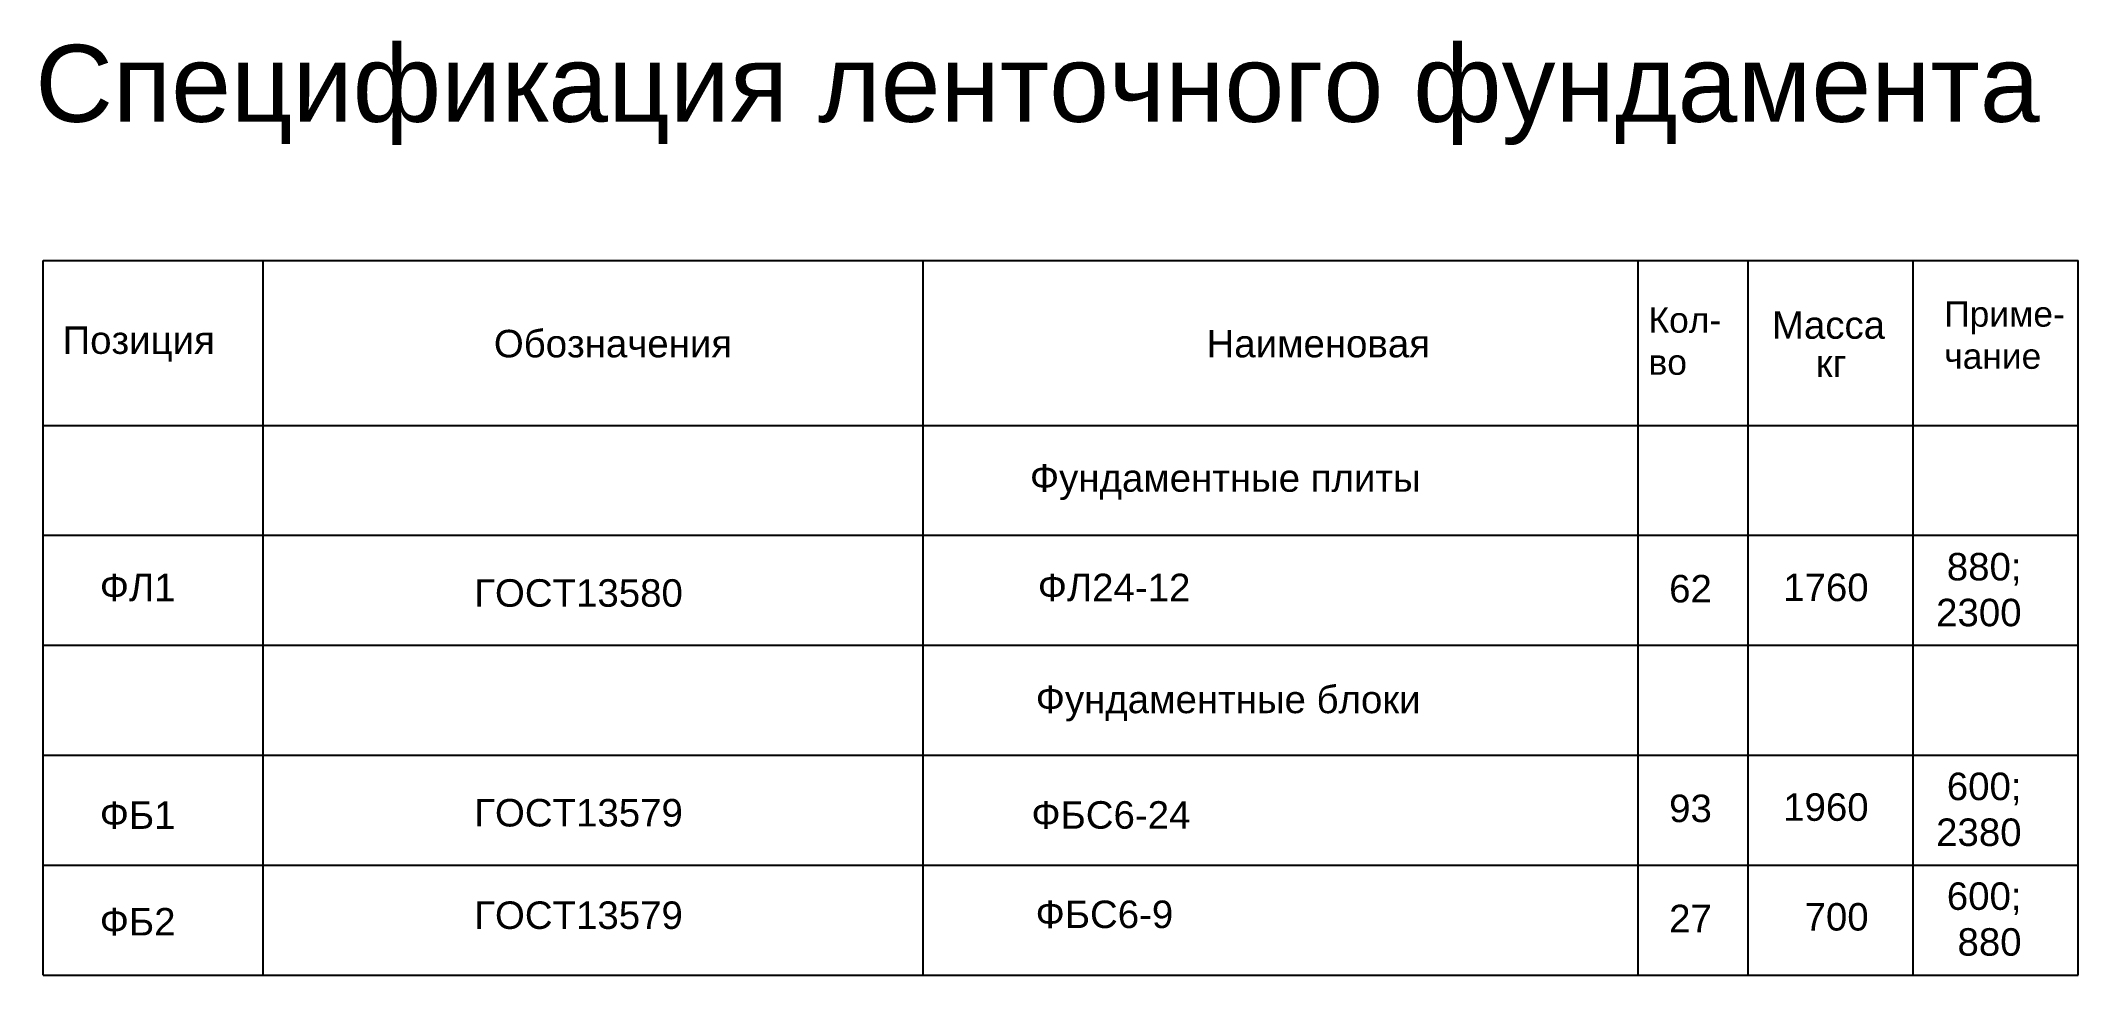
# Model space of a CAD drawing. Header units: millimetres. Extents: x -229914 to 856942, y -268655 to 87212.
# Drawn here: x 336318 to 354841, y -161853 to -153356 of the extents above; entities that cross this region are included whole.
import ezdxf

# ---------------------------------------------------------------- set-up
doc = ezdxf.new("R2010")
doc.units = ezdxf.units.MM
doc.styles.get("Standard").update_dxf_attribs({"font": 'arial.ttf'})

msp = doc.modelspace()

# ---------------------------------------------------------------- texts
at = {"lineweight": 25}
for s, width, gutter_width, heights, insert, char_height, attachment_point in [('Спецификация ленточного фундамента', 18313.6935492, 12.5, [0], (336268.82411, -153393.14283), 700, 1), ('\\pxql,tD,3;Приме-\\Pчание', 861.4785405, 1250, [0], (354484.35835, -155725.45555), 230, 3), ('\\pxa0.66667,sm1.07917;Позиция', 110.1427955, 1250, [0], (337901.13281, -155952.88972), 250, 3), ('\\pxql,tD,3;Кол-\\Pво', 861.4785405, 1250, [0], (351795.68579, -155779.8794), 230, 3), ('Масса', 110.1427955, 1250, [0], (353084.64555, -155815.598), 250, 3), ('Обозначения', 110.1427955, 1250, [0], (342603.70149, -155984.4584), 250, 3), ('\\pxa0.66667,sm1.07917;Наименовая', 250, 1250, [598.99278], (348948.00059, -155984.4584), 250, 3), ('\\pxa0.66667,sm1.07917;кг', 110.1427955, 1250, [0], (352734.72333, -156163.87686), 250, 3), ('Фундаментные плиты', 3617.2322205, 1250, [0], (348862.54631, -157206.8051), 250, 3), ('880;\\P2300', 110.1427955, 1250, [0], (354325.70728, -158683.17143), 250, 9), ('ФЛ1', 110.1427955, 1250, [0], (337543.79461, -158454.5931), 250, 9), ('ГОСТ13580', 3617.2322205, 1250, [0], (342155.74562, -158251.94216), 250, 3), ('ФЛ24-12', 110.1427955, 1250, [0], (346769.78604, -158454.5931), 250, 9), ('62', 110.1427955, 1250, [0], (351510.22238, -158466.31501), 250, 9), ('1760', 110.1427955, 1250, [0], (352935.56123, -158454.5931), 250, 9), ('Фундаментные блоки', 3654.4887847, 1250, [0], (348862.54631, -159219.93005), 250, 3), ('600;\\P2380', 110.1427955, 1250, [0], (354325.70728, -160680.7753), 250, 9), ('93', 110.1427955, 1250, [0], (351510.22238, -160463.91888), 250, 9), ('1960', 110.1427955, 1250, [0], (352935.56123, -160452.19698), 250, 9), ('ФБ1', 110.1427955, 1250, [0], (337543.79461, -160523.63793), 250, 9), ('ГОСТ13579', 3617.2322205, 1250, [0], (342155.74562, -160250.10708), 250, 3), ('ФБС6-24', 110.1427955, 1250, [0], (346769.78604, -160523.63793), 250, 9), ('600;\\P880', 110.1427955, 1250, [0], (354325.70728, -161678.49866), 250, 9), ('ФБ2', 110.1427955, 1250, [0], (337543.79461, -161492.92037), 250, 9), ('ГОСТ13579', 3617.2322205, 1250, [0], (342155.74562, -161181.58245), 250, 3), ('ФБС6-9', 110.1427955, 1250, [0], (346613.90874, -161427.12224), 250, 9), ('27', 110.1427955, 1250, [0], (351510.22238, -161461.64224), 250, 9), ('700', 110.1427955, 1250, [0], (352935.56123, -161449.92033), 250, 9)]:
    msp.add_mtext_dynamic_manual_height_columns(s, width=width, gutter_width=gutter_width, heights=heights, dxfattribs=dict(at, insert=insert, char_height=char_height, attachment_point=attachment_point))

# ---------------------------------------------------------------- linework, layer by layer
for p, q in [((336340.89731, -161852.74574), (336340.89731, -155352.74574)), ((336340.89731, -155352.74574), (354840.89731, -155352.74574)), ((338340.89731, -161852.74574), (338340.89731, -155352.74574)), ((344340.89731, -161852.74574), (344340.89731, -155352.74574)), ((350840.89731, -161852.74574), (350840.89731, -155352.74574)), ((351840.89731, -161852.74574), (351840.89731, -155352.74574)), ((353340.89731, -161852.74574), (353340.89731, -155352.74574)), ((354840.89731, -161852.74574), (354840.89731, -155352.74574)), ((336340.89731, -156852.74574), (354840.89731, -156852.74574)), ((336340.89731, -157852.74574), (354840.89731, -157852.74574)), ((336340.89731, -158852.74574), (354840.89731, -158852.74574)), ((336340.89731, -159852.74574), (354840.89731, -159852.74574)), ((336340.89731, -160852.74574), (354840.89731, -160852.74574)), ((336340.89731, -161852.74574), (354840.89731, -161852.74574))]:
    msp.add_line(p, q)

msp.set_redraw_order([(e.dxf.handle, doc.entitydb.next_handle()) for e in msp.query("TEXT MTEXT ATTDEF DIMENSION ARC_DIMENSION")])  # texts and dimensions are drawn at this point

doc.saveas('drawing.dxf')
